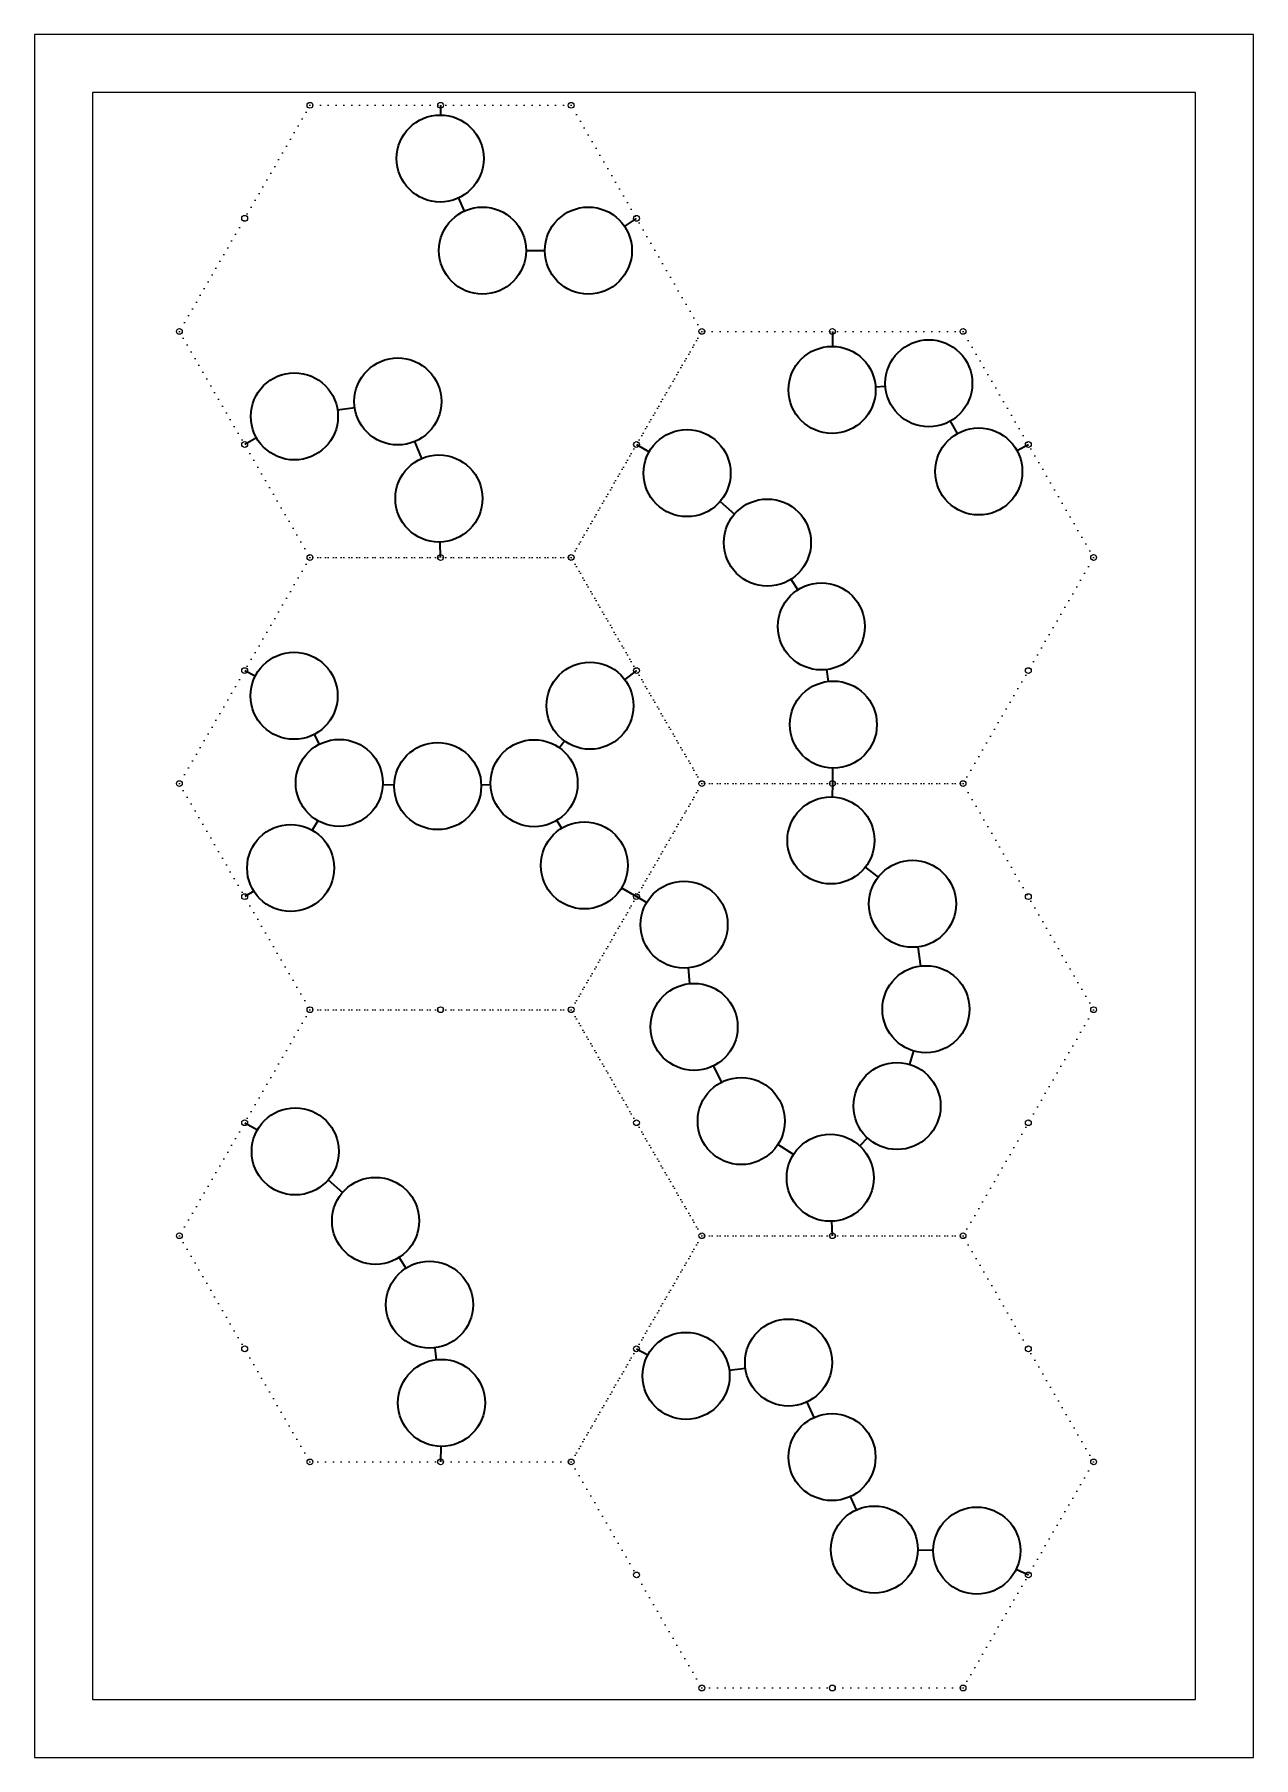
# Model space of a CAD drawing. Header units: feet. Extents: x 2991 to 5869, y -107 to 824.
# Drawn here: x 5659 to 5869, y 190.3 to 487.3 of the extents above; entities that cross this region are included whole.
import ezdxf

# ---------------------------------------------------------------- set-up
doc = ezdxf.new("R2010")
doc.units = ezdxf.units.FT
doc.header["$MEASUREMENT"] = 0
doc.linetypes.add('DOT', pattern=[0.25, 0, -0.25])
doc.layers.add('circle', color=7, linetype='Continuous', lineweight=35)
doc.layers.add('line', color=1, linetype='Continuous', lineweight=35)
doc.layers.add('hex', color=7, linetype='DOT')
doc.layers.add('hex_circle', color=7, linetype='Continuous')
doc.layers.add('not print', color=3, linetype='Continuous', plot=False)

msp = doc.modelspace()

# ---------------------------------------------------------------- linework, layer by layer
msp.add_lwpolyline([(5868.98, 487.29), (5658.98, 487.29), (5658.98, 190.29), (5868.98, 190.29)], close=True)
at = {"layer": 'circle'}
for centre in [(5728.87, 465.91), (5736.16, 450.04), (5754.4, 450.04), (5813.04, 427.17), (5721.57, 424.04), (5796.38, 426.03), (5703.76, 421.46), (5771.4, 411.68), (5821.65, 411.97), (5728.65, 407.31), (5785.24, 399.71), (5794.53, 385.26), (5703.7, 373.3), (5754.68, 371.59), (5796.6, 368.34), (5711.49, 358.29), (5745.05, 358.23), (5728.44, 357.74), (5796.18, 348.37), (5703.11, 343.62), (5753.7, 344.07), (5810.23, 337.45), (5770.89, 333.85), (5812.55, 319.28), (5772.61, 316.23), (5807.57, 302.59), (5780.73, 300), (5703.9, 294.77), (5796.06, 290.22), (5717.74, 282.8), (5727.03, 268.35), (5788.88, 258.38), (5771.22, 256.08), (5729.1, 251.43), (5796.37, 242.08), (5803.66, 226.15), (5821.32, 225.96)]:
    msp.add_circle(centre, 7.5, dxfattribs=at)
at = {"layer": 'hex', "ltscale": 5}
for points in [[(5706.44, 475.08), (5683.94, 436.11), (5706.44, 397.14), (5751.44, 397.14), (5773.94, 436.11), (5751.44, 475.08)], [(5773.94, 436.11), (5751.44, 397.14), (5773.94, 358.17), (5818.94, 358.17), (5841.44, 397.14), (5818.94, 436.11)], [(5706.44, 397.14), (5683.94, 358.17), (5706.44, 319.2), (5751.44, 319.2), (5773.94, 358.17), (5751.44, 397.14)], [(5773.94, 358.17), (5751.44, 319.2), (5773.94, 280.23), (5818.94, 280.23), (5841.44, 319.2), (5818.94, 358.17)], [(5706.44, 319.2), (5683.94, 280.23), (5706.44, 241.25), (5751.44, 241.25), (5773.94, 280.23), (5751.44, 319.2)], [(5773.94, 280.23), (5751.44, 241.25), (5773.94, 202.28), (5818.94, 202.28), (5841.44, 241.25), (5818.94, 280.23)]]:
    msp.add_lwpolyline(points, close=True, dxfattribs=at)
at = {"layer": 'hex_circle'}
for centre in [(5706.44, 475.08), (5728.94, 475.08), (5751.44, 475.08), (5695.19, 455.6), (5762.69, 455.6), (5683.94, 436.11), (5773.94, 436.11), (5796.44, 436.11), (5818.94, 436.11), (5695.19, 416.62), (5762.69, 416.62), (5830.19, 416.62), (5706.44, 397.14), (5728.94, 397.14), (5751.44, 397.14), (5841.44, 397.14), (5695.19, 377.65), (5762.69, 377.65), (5830.19, 377.65), (5683.94, 358.17), (5773.94, 358.17), (5796.44, 358.17), (5818.94, 358.17), (5695.19, 338.68), (5762.69, 338.68), (5830.19, 338.68), (5706.44, 319.2), (5728.94, 319.2), (5751.44, 319.2), (5841.44, 319.2), (5695.19, 299.71), (5762.69, 299.71), (5830.19, 299.71), (5683.94, 280.23), (5773.94, 280.23), (5796.44, 280.23), (5818.94, 280.23), (5695.19, 260.74), (5762.69, 260.74), (5830.19, 260.74), (5706.44, 241.25), (5728.94, 241.25), (5751.44, 241.25), (5751.44, 241.25), (5751.44, 241.25), (5841.44, 241.25), (5762.69, 221.77), (5830.19, 221.77), (5773.94, 202.28), (5773.94, 202.28), (5796.44, 202.28), (5818.94, 202.28)]:
    msp.add_circle(centre, 0.5, dxfattribs=at)
at = {"layer": 'line'}
for p, q in [((5728.94, 475.08), (5728.93, 473.41)), ((5732, 459.09), (5733.03, 456.85)), ((5760.63, 454.21), (5762.69, 455.6)), ((5743.66, 450.04), (5746.9, 450.04)), ((5796.44, 436.11), (5796.43, 433.53)), ((5803.87, 426.54), (5805.55, 426.66)), ((5714.15, 422.96), (5711.18, 422.54)), ((5816.73, 420.65), (5817.95, 418.49)), ((5697.23, 417.77), (5695.19, 416.62)), ((5725.73, 414.22), (5724.5, 417.13)), ((5762.69, 416.62), (5764.88, 415.38)), ((5828.23, 415.56), (5830.19, 416.62)), ((5777.08, 406.77), (5779.57, 404.62)), ((5728.94, 397.14), (5728.87, 399.81)), ((5789.3, 393.4), (5790.47, 391.57)), ((5695.19, 377.65), (5697.02, 376.72)), ((5762.69, 377.65), (5760.66, 376.12)), ((5795.44, 377.82), (5795.69, 375.78)), ((5707.15, 366.65), (5708.04, 364.94)), ((5750.3, 365.51), (5749.43, 364.31)), ((5796.48, 360.84), (5796.44, 358.17)), ((5718.98, 358.04), (5720.95, 357.98)), ((5735.94, 357.96), (5737.55, 358.01)), ((5796.44, 358.17), (5796.38, 355.87)), ((5707.77, 351.77), (5706.83, 350.14)), ((5748.96, 351.83), (5749.79, 350.47)), ((5802.1, 343.76), (5804.31, 342.05)), ((5696.75, 339.65), (5695.19, 338.68)), ((5760.13, 340.22), (5762.69, 338.68)), ((5764.43, 337.66), (5762.69, 338.68)), ((5811.18, 330.01), (5811.6, 326.72)), ((5771.88, 323.69), (5771.62, 326.39)), ((5810.4, 312.09), (5809.71, 309.78)), ((5777.37, 306.71), (5775.96, 309.52)), ((5695.19, 299.71), (5697.38, 298.47)), ((5802.46, 297.1), (5801.17, 295.71)), ((5789.74, 294.25), (5787.05, 295.97)), ((5709.58, 289.86), (5712.07, 287.7)), ((5796.44, 280.23), (5796.35, 282.73)), ((5721.8, 276.49), (5722.97, 274.66)), ((5727.94, 260.9), (5728.19, 258.87)), ((5762.69, 260.74), (5764.64, 259.68)), ((5778.66, 257.05), (5781.44, 257.41)), ((5792.01, 251.57), (5793.24, 248.89)), ((5728.98, 243.93), (5728.94, 241.25)), ((5799.49, 235.26), (5800.54, 232.97)), ((5811.16, 226.07), (5813.82, 226.04)), ((5828.1, 222.76), (5830.19, 221.77))]:
    msp.add_line(p, q, dxfattribs=at)
at = {"layer": 'not print'}
msp.add_lwpolyline([(5858.98, 477.29), (5668.98, 477.29), (5668.98, 200.29), (5858.98, 200.29)], close=True, dxfattribs=at)

doc.saveas('drawing.dxf')
